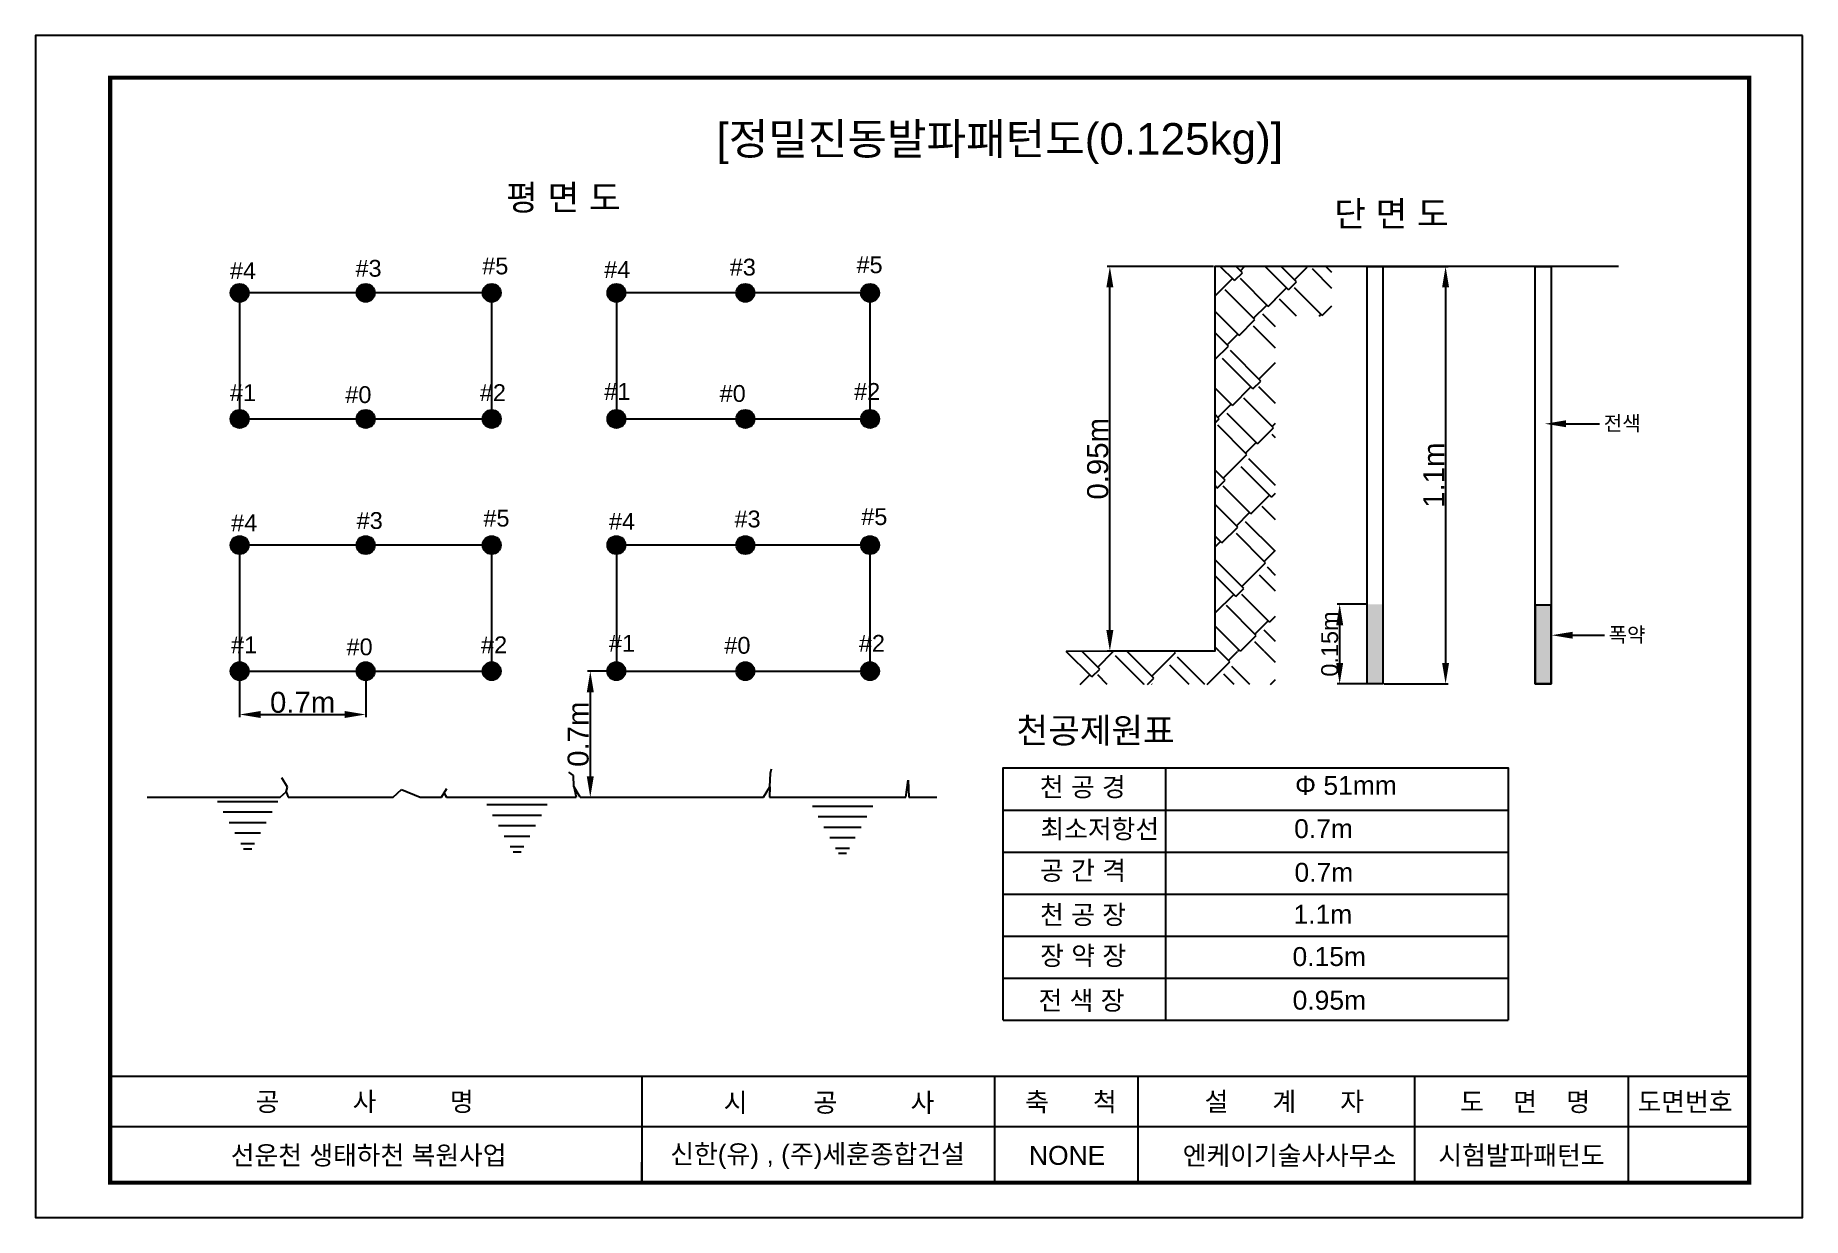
# Model space of a CAD drawing. Header units: millimetres. Extents: x -19 to 11377, y -963 to 606.
# Drawn here: x 1218 to 2059, y -2 to 561 of the extents above; entities that cross this region are included whole.
import ezdxf
from ezdxf import colors
from ezdxf.entities.mleader import LeaderData, LeaderLine
from ezdxf.enums import TextEntityAlignment as Align
from ezdxf.math import Vec2, Vec3

# ---------------------------------------------------------------- set-up
doc = ezdxf.new("R2010")
doc.units = ezdxf.units.MM
doc.layers.get('Defpoints').update_dxf_attribs({"color": 5})
doc.layers.add('FORM-TXT', color=2, linetype='Continuous')
doc.layers.add('도각', color=7, linetype='Continuous')
doc.styles.get("Standard").update_dxf_attribs({"font": 'arial.ttf'})
doc.dimstyles.new('ISO-25', dxfattribs={"dimtxt": 2.5, "dimasz": 2.5, "dimexe": 1.25, "dimexo": 0.625, "dimtad": 1, "dimtxsty": 'Standard', "dimcen": 2.5, "dimadec": 0, "dimazin": 0, "dimtfac": 1, "dimtmove": 0, "dimatfit": 3, "dimfxl": 1, "dimarcsym": 0})
pattern_1 = [(45, (1217.187, -34.442), (16.9727, 47.14634), [10.668, -8.89, 12.446, -5.334, 16.002, -7.112]), (45, (1224.102, -26.27), (16.9727, 47.14634), [8.89, -33.782, 7.112, -10.668]), (45, (1240.76, -12.755), (16.9727, 47.14634), [5.334, -55.118]), (135, (1217.187, -34.442), (-25.77334, 4.40033), [20.447, -64.897]), (135, (1224.73, -26.899), (-25.77334, 4.40033), [20.0025, -65.3415]), (135, (1231.016, -20.612), (-25.77334, 4.40033), [18.669, -66.675]), (135, (1240.76, -12.755), (-25.77334, 4.40033), [20.447, -64.897]), (135, (1244.532, -8.983), (-25.77334, 4.40033), [20.447, -64.897]), (135, (1254.904, 3.275), (-25.77334, 4.40033), [19.558, -65.786])]

msp = doc.modelspace()

# ---------------------------------------------------------------- texts
at = {"color": 0}
for s, height, p in [('[정밀진동발파패턴도(0.125kg)]', 15, (1541.849, 504.241)), ('평 면 도', 12, (1441.754, 477.802)), ('단 면 도', 12, (1835.798, 470.082)), ('#3', 8, (1370.052, 446.142)), ('#5', 8, (1430.358, 447.268)), ('#3', 8, (1548.154, 446.705)), ('#5', 8, (1608.461, 447.832)), ('#4', 8, (1310.308, 445.015)), ('#4', 8, (1488.411, 445.578)), ('#1', 8, (1488.411, 387.545)), ('#2', 8, (1607.334, 387.545)), ('#1', 8, (1310.308, 386.981)), ('#0', 8, (1365.227, 386.023)), ('#2', 8, (1429.231, 386.981)), ('#0', 8, (1543.33, 386.587)), ('#4', 8, (1310.872, 325.004)), ('#3', 8, (1370.615, 326.131)), ('#5', 8, (1430.922, 327.257)), ('#4', 8, (1490.665, 325.736)), ('#3', 8, (1550.409, 326.863)), ('#5', 8, (1610.716, 327.99)), ('#1', 8, (1310.872, 266.97)), ('#0', 8, (1365.791, 266.012)), ('#2', 8, (1429.795, 266.97)), ('#1', 8, (1490.665, 267.703)), ('#0', 8, (1545.584, 266.745)), ('#2', 8, (1609.588, 267.703)), ('천공제원표', 12, (1684.607, 224.241)), ('천 공 경', 9, (1695.724, 198.825)), ('Φ 51mm', 9, (1817.133, 199.605)), ('최소저항선', 9, (1695.995, 178.861)), ('0.7m', 9, (1816.724, 179.019)), ('공 간 격', 9, (1695.82, 159.087)), ('0.7m', 9, (1816.891, 158.224)), ('천 공 장', 9, (1695.842, 138.062)), ('1.1m', 9, (1816.431, 138.266)), ('장 약 장', 9, (1695.891, 118.572)), ('0.15m', 9, (1815.962, 118.151)), ('전 색 장', 9, (1695.089, 97.296)), ('0.95m', 9, (1816.011, 97.395))]:
    msp.add_text(s, height=height, dxfattribs=at).set_placement(p)
at = {"layer": 'FORM-TXT', "color": 0}
for s, p in [('공          사          명', (1374.38, 53.59)), ('선운천 생태하천 복원사업', (1376.313, 28.099))]:
    msp.add_text(s, height=9, dxfattribs=at).set_placement(p, align=Align.MIDDLE_CENTER)
msp.add_text('신한(유) , (주)세훈종합건설', height=9, dxfattribs=at).set_placement((1589.938, 27.98), align=Align.MIDDLE)
for s, p in [('엔케이기술사사무소', (1763.693, 27.989)), ('시험발파패턴도', (1885.36, 28.077))]:
    msp.add_text(s, height=9, dxfattribs=at).set_placement(p, align=Align.MIDDLE_LEFT)
at = {"layer": '도각', "color": 0}
for s, p in [('축      척', (1710.494, 53.501)), ('설      계      자', (1812.035, 53.606)), ('도    면    명', (1926.644, 53.529)), ('도면번호', (2002.755, 53.532)), ('시         공          사   ', (1600.643, 53.21)), ('NONE', (1708.694, 28.039))]:
    msp.add_text(s, height=9, dxfattribs=at).set_placement(p, align=Align.MIDDLE_CENTER)

# ---------------------------------------------------------------- blocks, each defined once
blk = doc.blocks.new('*D16')
at = {"color": 0, "lineweight": -2, "transparency": 16777216}
for p, q in [((1859.62, 451.01), (1890.04, 451.01)), ((1888.79, 441.01), (1888.79, 262.38)), ((1859.62, 252.38), (1890.04, 252.38))]:
    blk.add_line(p, q, dxfattribs=at)
at = {"color": 0, "transparency": 16777216}
for points in [[(1887.12, 441.01), (1890.46, 441.01), (1888.79, 451.01)], [(1887.12, 262.38), (1890.46, 262.38), (1888.79, 252.38)]]:
    blk.add_solid(points, dxfattribs=at)
at = {"layer": 'Defpoints', "color": 0, "transparency": 16777216}
for p in [(1859, 451.01), (1859, 252.38), (1888.79, 252.38)]:
    blk.add_point(p, dxfattribs=at)
at = {"color": 0, "transparency": 16777216, "insert": (1883.14, 351.7), "char_height": 10, "attachment_point": 5, "rotation": 90}
blk.add_mtext('1.1m', dxfattribs=at)
blk = doc.blocks.new('*D17')
at = {"color": 0, "lineweight": -2, "transparency": 16777216}
for p, q in [((1778.37, 451.01), (1727.78, 451.01)), ((1729.03, 277.98), (1729.03, 441.01)), ((1778.37, 267.98), (1727.78, 267.98))]:
    blk.add_line(p, q, dxfattribs=at)
at = {"color": 0, "transparency": 16777216}
for points in [[(1727.37, 441.01), (1730.7, 441.01), (1729.03, 451.01)], [(1727.37, 277.98), (1730.7, 277.98), (1729.03, 267.98)]]:
    blk.add_solid(points, dxfattribs=at)
at = {"layer": 'Defpoints', "color": 0, "transparency": 16777216}
for p in [(1729.03, 451.01), (1779, 451.01), (1779, 267.98)]:
    blk.add_point(p, dxfattribs=at)
at = {"color": 0, "transparency": 16777216, "insert": (1723.3, 359.5), "char_height": 10, "attachment_point": 5, "rotation": 90}
blk.add_mtext('0.95m', dxfattribs=at)
blk = doc.blocks.new('*D14')
at = {"color": 0, "lineweight": -2, "transparency": 16777216}
for p, q in [((1851.19, 290.33), (1837.14, 290.33)), ((1838.39, 280.33), (1838.39, 262.38)), ((1851.19, 252.38), (1837.14, 252.38))]:
    blk.add_line(p, q, dxfattribs=at)
at = {"color": 0, "transparency": 16777216}
for points in [[(1836.73, 280.33), (1840.06, 280.33), (1838.39, 290.33)], [(1836.73, 262.38), (1840.06, 262.38), (1838.39, 252.38)]]:
    blk.add_solid(points, dxfattribs=at)
at = {"layer": 'Defpoints', "color": 0, "transparency": 16777216}
for p in [(1851.49, 290.33), (1838.39, 252.38), (1851.49, 252.38)]:
    blk.add_point(p, dxfattribs=at)
at = {"color": 0, "transparency": 16777216, "insert": (1833.68, 271.36), "char_height": 8, "attachment_point": 5, "rotation": 90}
blk.add_mtext('0.15m', dxfattribs=at)
blk = doc.blocks.new('*D18')
at = {"color": 0, "lineweight": -2, "transparency": 16777216}
for p, q in [((1493.59, 258.45), (1480.54, 258.45)), ((1481.79, 248.45), (1481.79, 208.45)), ((1477.54, 198.45), (1483.04, 198.45))]:
    blk.add_line(p, q, dxfattribs=at)
at = {"color": 0, "transparency": 16777216}
for points in [[(1480.12, 248.45), (1483.45, 248.45), (1481.79, 258.45)], [(1480.12, 208.45), (1483.45, 208.45), (1481.79, 198.45)]]:
    blk.add_solid(points, dxfattribs=at)
at = {"layer": 'Defpoints', "color": 0, "transparency": 16777216}
for p in [(1494.22, 258.45), (1476.92, 198.45), (1481.79, 198.45)]:
    blk.add_point(p, dxfattribs=at)
at = {"color": 0, "transparency": 16777216, "insert": (1476.06, 228.45), "char_height": 10, "attachment_point": 5, "rotation": 90}
blk.add_mtext('0.7m', dxfattribs=at)
blk = doc.blocks.new('*D19')
at = {"color": 0, "lineweight": -2, "transparency": 16777216}
for p, q in [((1314.91, 257.82), (1314.91, 236.58)), ((1374.91, 257.84), (1374.91, 236.58)), ((1324.91, 237.83), (1364.91, 237.83))]:
    blk.add_line(p, q, dxfattribs=at)
at = {"color": 0, "transparency": 16777216}
for points in [[(1324.91, 239.5), (1324.91, 236.17), (1314.91, 237.83)], [(1364.91, 239.5), (1364.91, 236.17), (1374.91, 237.83)]]:
    blk.add_solid(points, dxfattribs=at)
at = {"layer": 'Defpoints', "color": 0, "transparency": 16777216}
for p in [(1314.91, 258.45), (1374.91, 258.46), (1374.91, 237.83)]:
    blk.add_point(p, dxfattribs=at)
at = {"color": 0, "transparency": 16777216, "insert": (1344.91, 243.56), "char_height": 10, "attachment_point": 5}
blk.add_mtext('0.7m', dxfattribs=at)

# ---------------------------------------------------------------- dimensions: what is measured, and where the dimension line sits
at = {"color": 0}
dim = msp.add_linear_dim(base=(1729.033, 451.008), p1=(1778.996, 267.985), p2=(1778.996, 451.008), angle=90, text='0.95m', dimstyle='ISO-25', override={"dimtxt": 10, "dimasz": 10}, dxfattribs=at)
dim.commit()
dim.dimension.update_dxf_attribs({"geometry": '*D17', "text_midpoint": (1729.033, 359.496), "dimtype": 161})
for base, p1, p2, text, override, picture, middle in [((1888.79, 252.382), (1858.996, 451.008), (1858.996, 252.382), '1.1m', {"dimtxt": 10, "dimasz": 10}, '*D16', (1883.145, 351.695)), ((1838.394, 252.382), (1851.489, 290.331), (1851.489, 252.382), '0.15m', {"dimtxt": 8, "dimasz": 10, "dimexo": 0.3}, '*D14', (1833.685, 271.357)), ((1481.787, 198.445), (1494.217, 258.445), (1476.917, 198.445), '0.7m', {"dimtxt": 10, "dimasz": 10}, '*D18', (1476.057, 228.445))]:
    dim = msp.add_linear_dim(base=base, p1=p1, p2=p2, angle=90, text=text, dimstyle='ISO-25', override=override, dxfattribs=at)
    dim.commit()
    dim.dimension.update_dxf_attribs({"geometry": picture, "text_midpoint": middle})
dim = msp.add_linear_dim(base=(1374.905, 237.833), p1=(1314.905, 258.445), p2=(1374.905, 258.465), text='0.7m', dimstyle='ISO-25', override={"dimtxt": 10, "dimasz": 10}, dxfattribs=at)
dim.commit()
dim.dimension.update_dxf_attribs({"geometry": '*D19', "text_midpoint": (1344.905, 243.563)})

# ---------------------------------------------------------------- hatches: boundary and pattern name
h = msp.add_hatch()
h.set_pattern_fill('AR-RSHKE', color=0, scale=0.07, angle=45)
h.set_pattern_definition(pattern_1)
h.paths.add_polyline_path([(1807.848, 451.008), (1778.996, 451.008), (1778.996, 267.981), (1807.848, 267.981)])
h = msp.add_hatch()
h.set_pattern_fill('AR-RSHKE', color=0, scale=0.07, angle=45)
h.set_pattern_definition(pattern_1)
h.paths.add_polyline_path([(1807.552, 450.673), (1834.727, 450.673), (1834.727, 427.336), (1807.552, 427.336)])
h = msp.add_hatch(color=0)
h.dxf.hatch_style = 1
edge = h.paths.add_edge_path()
edge.add_arc((1314.905, 438.445), 4.312, 0, 360)
h = msp.add_hatch(color=0)
h.dxf.hatch_style = 1
edge = h.paths.add_edge_path()
edge.add_arc((1374.905, 438.445), 4.312, 0, 360)
h = msp.add_hatch(color=0)
h.dxf.hatch_style = 1
edge = h.paths.add_edge_path()
edge.add_arc((1434.905, 438.445), 4.312, 0, 360)
h = msp.add_hatch(color=0)
h.dxf.hatch_style = 1
edge = h.paths.add_edge_path()
edge.add_arc((1494.217, 438.445), 4.312, 0, 360)
h = msp.add_hatch(color=0)
h.dxf.hatch_style = 1
edge = h.paths.add_edge_path()
edge.add_arc((1555.593, 438.445), 4.312, 0, 360)
h = msp.add_hatch(color=0)
h.dxf.hatch_style = 1
edge = h.paths.add_edge_path()
edge.add_arc((1614.905, 438.445), 4.312, 0, 360)
h = msp.add_hatch(color=0)
h.dxf.hatch_style = 1
edge = h.paths.add_edge_path()
edge.add_arc((1314.905, 378.445), 4.312, 0, 360)
h = msp.add_hatch(color=0)
h.dxf.hatch_style = 1
edge = h.paths.add_edge_path()
edge.add_arc((1374.905, 378.445), 4.312, 0, 360)
h = msp.add_hatch(color=0)
h.dxf.hatch_style = 1
edge = h.paths.add_edge_path()
edge.add_arc((1434.905, 378.445), 4.312, 0, 360)
h = msp.add_hatch(color=0)
h.dxf.hatch_style = 1
edge = h.paths.add_edge_path()
edge.add_arc((1494.217, 378.445), 4.312, 0, 360)
h = msp.add_hatch(color=0)
h.dxf.hatch_style = 1
edge = h.paths.add_edge_path()
edge.add_arc((1555.593, 378.445), 4.312, 0, 360)
h = msp.add_hatch(color=0)
h.dxf.hatch_style = 1
edge = h.paths.add_edge_path()
edge.add_arc((1614.905, 378.445), 4.312, 0, 360)
h = msp.add_hatch(color=0)
h.dxf.hatch_style = 1
edge = h.paths.add_edge_path()
edge.add_arc((1314.905, 318.445), 4.312, 0, 360)
h = msp.add_hatch(color=0)
h.dxf.hatch_style = 1
edge = h.paths.add_edge_path()
edge.add_arc((1374.905, 318.445), 4.312, 0, 360)
h = msp.add_hatch(color=0)
h.dxf.hatch_style = 1
edge = h.paths.add_edge_path()
edge.add_arc((1434.905, 318.445), 4.312, 0, 360)
h = msp.add_hatch(color=0)
h.dxf.hatch_style = 1
edge = h.paths.add_edge_path()
edge.add_arc((1494.217, 318.445), 4.312, 0, 360)
h = msp.add_hatch(color=0)
h.dxf.hatch_style = 1
edge = h.paths.add_edge_path()
edge.add_arc((1555.593, 318.445), 4.312, 0, 360)
h = msp.add_hatch(color=0)
h.dxf.hatch_style = 1
edge = h.paths.add_edge_path()
edge.add_arc((1614.905, 318.445), 4.312, 0, 360)
h = msp.add_hatch(color=0)
h.dxf.hatch_style = 1
h.paths.add_polyline_path([(1858.996, 290.31), (1851.489, 290.31), (1851.489, 252.382), (1858.996, 252.382)])
h = msp.add_hatch(color=251)
h.dxf.hatch_style = 1
h.paths.add_polyline_path([(1858.996, 290.31), (1851.489, 290.31), (1851.489, 252.382), (1858.996, 252.382)])
h = msp.add_hatch(color=251)
h.dxf.hatch_style = 1
h.paths.add_polyline_path([(1931.489, 252.382), (1938.996, 252.382), (1938.996, 289.903), (1931.489, 289.903)])
h = msp.add_hatch(color=0)
h.dxf.hatch_style = 1
edge = h.paths.add_edge_path()
edge.add_arc((1314.905, 258.445), 4.312, 0, 360)
h = msp.add_hatch(color=0)
h.dxf.hatch_style = 1
edge = h.paths.add_edge_path()
edge.add_arc((1374.905, 258.465), 4.312, 0, 360)
h = msp.add_hatch(color=0)
h.dxf.hatch_style = 1
edge = h.paths.add_edge_path()
edge.add_arc((1434.905, 258.445), 4.312, 0, 360)
h = msp.add_hatch(color=0)
h.dxf.hatch_style = 1
edge = h.paths.add_edge_path()
edge.add_arc((1494.217, 258.445), 4.312, 0, 360)
h = msp.add_hatch(color=0)
h.dxf.hatch_style = 1
edge = h.paths.add_edge_path()
edge.add_arc((1555.593, 258.445), 4.312, 0, 360)
h = msp.add_hatch(color=0)
h.dxf.hatch_style = 1
edge = h.paths.add_edge_path()
edge.add_arc((1614.905, 258.445), 4.312, 0, 360)
h = msp.add_hatch()
h.set_pattern_fill('AR-RSHKE', color=0, scale=0.07, angle=45)
h.set_pattern_definition(pattern_1)
h.paths.add_polyline_path([(1708.208, 267.817), (1807.891, 267.817), (1807.891, 252.109), (1708.208, 252.109)])

# ---------------------------------------------------------------- linework, layer by layer
at = {"color": 0}
for p, q in [((1473.791, 208.877), (1471.635, 210.419)), ((1567.506, 209.876), (1568.005, 211.952)), ((1755.467, 212.415), (1755.467, 92.36)), ((1337.72, 203.299), (1334.981, 207.615)), ((1337.128, 201.037), (1337.72, 203.299)), ((1387.94, 198.445), (1391.936, 202.161)), ((1391.936, 202.161), (1400.878, 198.445)), ((1411.025, 198.445), (1413.548, 202.543)), ((1474.028, 203.643), (1473.791, 208.877)), ((1476.917, 198.445), (1474.028, 203.643)), ((1474.028, 203.643), (1475.123, 198.445)), ((1564.206, 198.445), (1567.284, 203.451)), ((1567.284, 203.451), (1567.111, 198.445)), ((1567.284, 203.451), (1567.506, 209.876)), ((1631.99, 198.445), (1633.116, 206.648)), ((1633.116, 206.648), (1633.305, 198.445)), ((1334.236, 198.445), (1337.128, 201.037)), ((1337.128, 201.037), (1338.027, 198.445)), ((1412.233, 200.408), (1413.367, 198.445)), ((1678.253, 192.36), (1918.59, 192.36)), ((1678.253, 172.36), (1918.59, 172.36)), ((1678.253, 152.36), (1918.59, 152.36)), ((1678.253, 132.36), (1918.59, 132.36)), ((1678.253, 112.36), (1918.59, 112.36)), ((1678.253, 92.36), (1918.59, 92.36))]:
    msp.add_line(p, q, dxfattribs=at)
for points in [[(1971.068, 451.008), (1778.996, 451.008), (1778.996, 267.985), (1708.208, 267.817)], [(1314.905, 378.445), (1434.905, 378.445), (1434.905, 438.445), (1314.905, 438.445), (1314.905, 378.445)], [(1494.217, 378.445), (1614.905, 378.445), (1614.905, 438.445), (1494.217, 438.445), (1494.217, 378.445)], [(1314.905, 258.445), (1434.905, 258.445), (1434.905, 318.445), (1314.905, 318.445), (1314.905, 258.445)], [(1494.217, 318.445), (1494.217, 258.445), (1614.905, 258.445), (1614.905, 318.445), (1494.217, 318.445)], [(1678.253, 92.36), (1678.253, 212.415), (1918.59, 212.415), (1918.59, 92.36)], [(1270.946, 198.445), (1334.236, 198.445)], [(1304.372, 196.458), (1333.112, 196.458)], [(1338.027, 198.445), (1387.94, 198.445)], [(1400.878, 198.445), (1411.025, 198.445)], [(1413.367, 198.445), (1475.123, 198.445)], [(1432.542, 194.973), (1461.283, 194.973)], [(1476.917, 198.445), (1564.206, 198.445)], [(1567.111, 198.445), (1631.99, 198.445)], [(1587.459, 194.266), (1616.2, 194.266)], [(1633.305, 198.445), (1646.742, 198.445)], [(1307.14, 191.458), (1330.344, 191.458)], [(1309.909, 186.458), (1327.575, 186.458)], [(1435.31, 189.973), (1458.514, 189.973)], [(1590.228, 189.266), (1613.431, 189.266)], [(1312.691, 181.458), (1324.819, 181.458)], [(1438.079, 184.973), (1455.745, 184.973)], [(1440.861, 179.973), (1452.989, 179.973)], [(1592.997, 184.266), (1610.662, 184.266)], [(1595.779, 179.266), (1607.907, 179.266)], [(1315.431, 176.458), (1322.022, 176.458)], [(1316.842, 173.958), (1320.664, 173.958)], [(1443.601, 174.973), (1450.192, 174.973)], [(1445.012, 172.473), (1448.834, 172.473)], [(1598.519, 174.266), (1605.109, 174.266)], [(1599.93, 171.766), (1603.752, 171.766)], [(1506.379, 65.7), (1506.379, 15.066), (1506.379, 24.863)]]:
    msp.add_lwpolyline(points, dxfattribs=at)
for points in [[(1851.489, 451.008), (1858.996, 451.008), (1858.996, 252.382), (1851.489, 252.382)], [(1931.489, 451.008), (1938.996, 451.008), (1938.996, 252.382), (1931.489, 252.382)], [(1938.996, 289.903), (1931.489, 289.903), (1931.489, 252.382), (1938.996, 252.382)]]:
    msp.add_lwpolyline(points, close=True, dxfattribs=at)
for centre in [(1314.905, 438.445), (1374.905, 438.445), (1434.905, 438.445), (1494.217, 438.445), (1555.593, 438.445), (1614.905, 438.445), (1314.905, 378.445), (1374.905, 378.445), (1434.905, 378.445), (1494.217, 378.445), (1555.593, 378.445), (1614.905, 378.445), (1314.905, 318.445), (1374.905, 318.445), (1434.905, 318.445), (1494.217, 318.445), (1555.593, 318.445), (1614.905, 318.445), (1314.905, 258.445), (1374.905, 258.465), (1434.905, 258.445), (1494.217, 258.445), (1555.593, 258.445), (1614.905, 258.445)]:
    msp.add_circle(centre, 4.312, dxfattribs=at)
at = {"layer": 'Defpoints', "color": 0}
msp.add_lwpolyline([(2058.71, 560.988), (1217.71, 560.988), (1217.71, -1.589), (2058.71, -1.589)], close=True, dxfattribs=at)
at = {"layer": '도각', "color": 0}
for p, q in [((1674.165, 65.7), (1674.165, 15.066)), ((1742.286, 65.7), (1742.286, 15.066)), ((1873.976, 65.7), (1873.976, 15.066)), ((1975.743, 65.7), (1975.743, 15.066)), ((1254.24, 41.747), (2033.292, 41.747))]:
    msp.add_line(p, q, dxfattribs=at)
at = {"layer": '도각', "color": 0, "const_width": 2, "flags": 128}
msp.add_lwpolyline([(2033.292, 540.88), (2033.292, 15.066), (1253.292, 15.066), (1253.292, 540.88)], close=True, dxfattribs=at)
at = {"layer": '도각', "color": 0, "const_width": 0.946}
msp.add_lwpolyline([(1253.292, 65.7), (2033.292, 65.7)], dxfattribs=at)

msp.set_redraw_order([(e.dxf.handle, doc.entitydb.next_handle()) for e in msp.query("TEXT MTEXT ATTDEF DIMENSION ARC_DIMENSION")])  # texts and dimensions are drawn at this point

# ---------------------------------------------------------------- leaders
at = {"color": 0}
ml = msp.add_multileader_mtext('Standard', dxfattribs=at)
ml.set_content('{\\fGulim|b0|i0|c129|p50;전색}')
ml.set_leader_properties()
ml.build(insert=Vec2(0, 0))
ml.multileader.update_dxf_attribs({"arrow_head_size": 10})
ctx = ml.context
ctx.base_point, ctx.char_height, ctx.arrow_head_size, ctx.plane_origin = Vec3(1962.068, 376.172), 7, 10, Vec3(1936.075, 376.172)
notes = []
notes.append((ctx, [(0, (1, 1, 0), (1954.068, 376.172), (1, 0), 8, [(0, [(1936.075, 376.172)], 0, [])])]))
ctx.mtext.insert, ctx.mtext.flow_direction = Vec3(1964.068, 379.91), 5
ml = msp.add_multileader_mtext('Standard', dxfattribs=at)
ml.set_content('{\\fGulim|b0|i0|c129|p50;폭약}')
ml.set_leader_properties()
ml.build(insert=Vec2(0, 0))
ml.multileader.update_dxf_attribs({"arrow_head_size": 10})
ctx = ml.context
ctx.base_point, ctx.char_height, ctx.arrow_head_size, ctx.plane_origin = Vec3(1964.371, 275.548), 7, 10, Vec3(1939.244, 275.548)
notes.append((ctx, [(0, (1, 1, 0), (1956.371, 275.548), (1, 0), 8, [(0, [(1939.244, 275.548)], 0, [])])]))
ctx.mtext.insert, ctx.mtext.flow_direction = Vec3(1966.371, 279.286), 5
for ctx, leaders in notes:
    for number, flags, end, landing, length, lines in leaders:
        leader = LeaderData()
        leader.index, (leader.has_last_leader_line, leader.has_dogleg_vector, leader.attachment_direction) = number, flags
        leader.last_leader_point, leader.dogleg_vector, leader.dogleg_length = Vec3(end), Vec3(landing), length
        for number, points, colour, breaks in lines:
            line = LeaderLine()
            line.index, line.vertices, line.color, line.breaks = number, Vec3.list(points), colors.encode_raw_color(colour), breaks
            leader.lines.append(line)
        ctx.leaders.append(leader)

doc.saveas('drawing.dxf')
